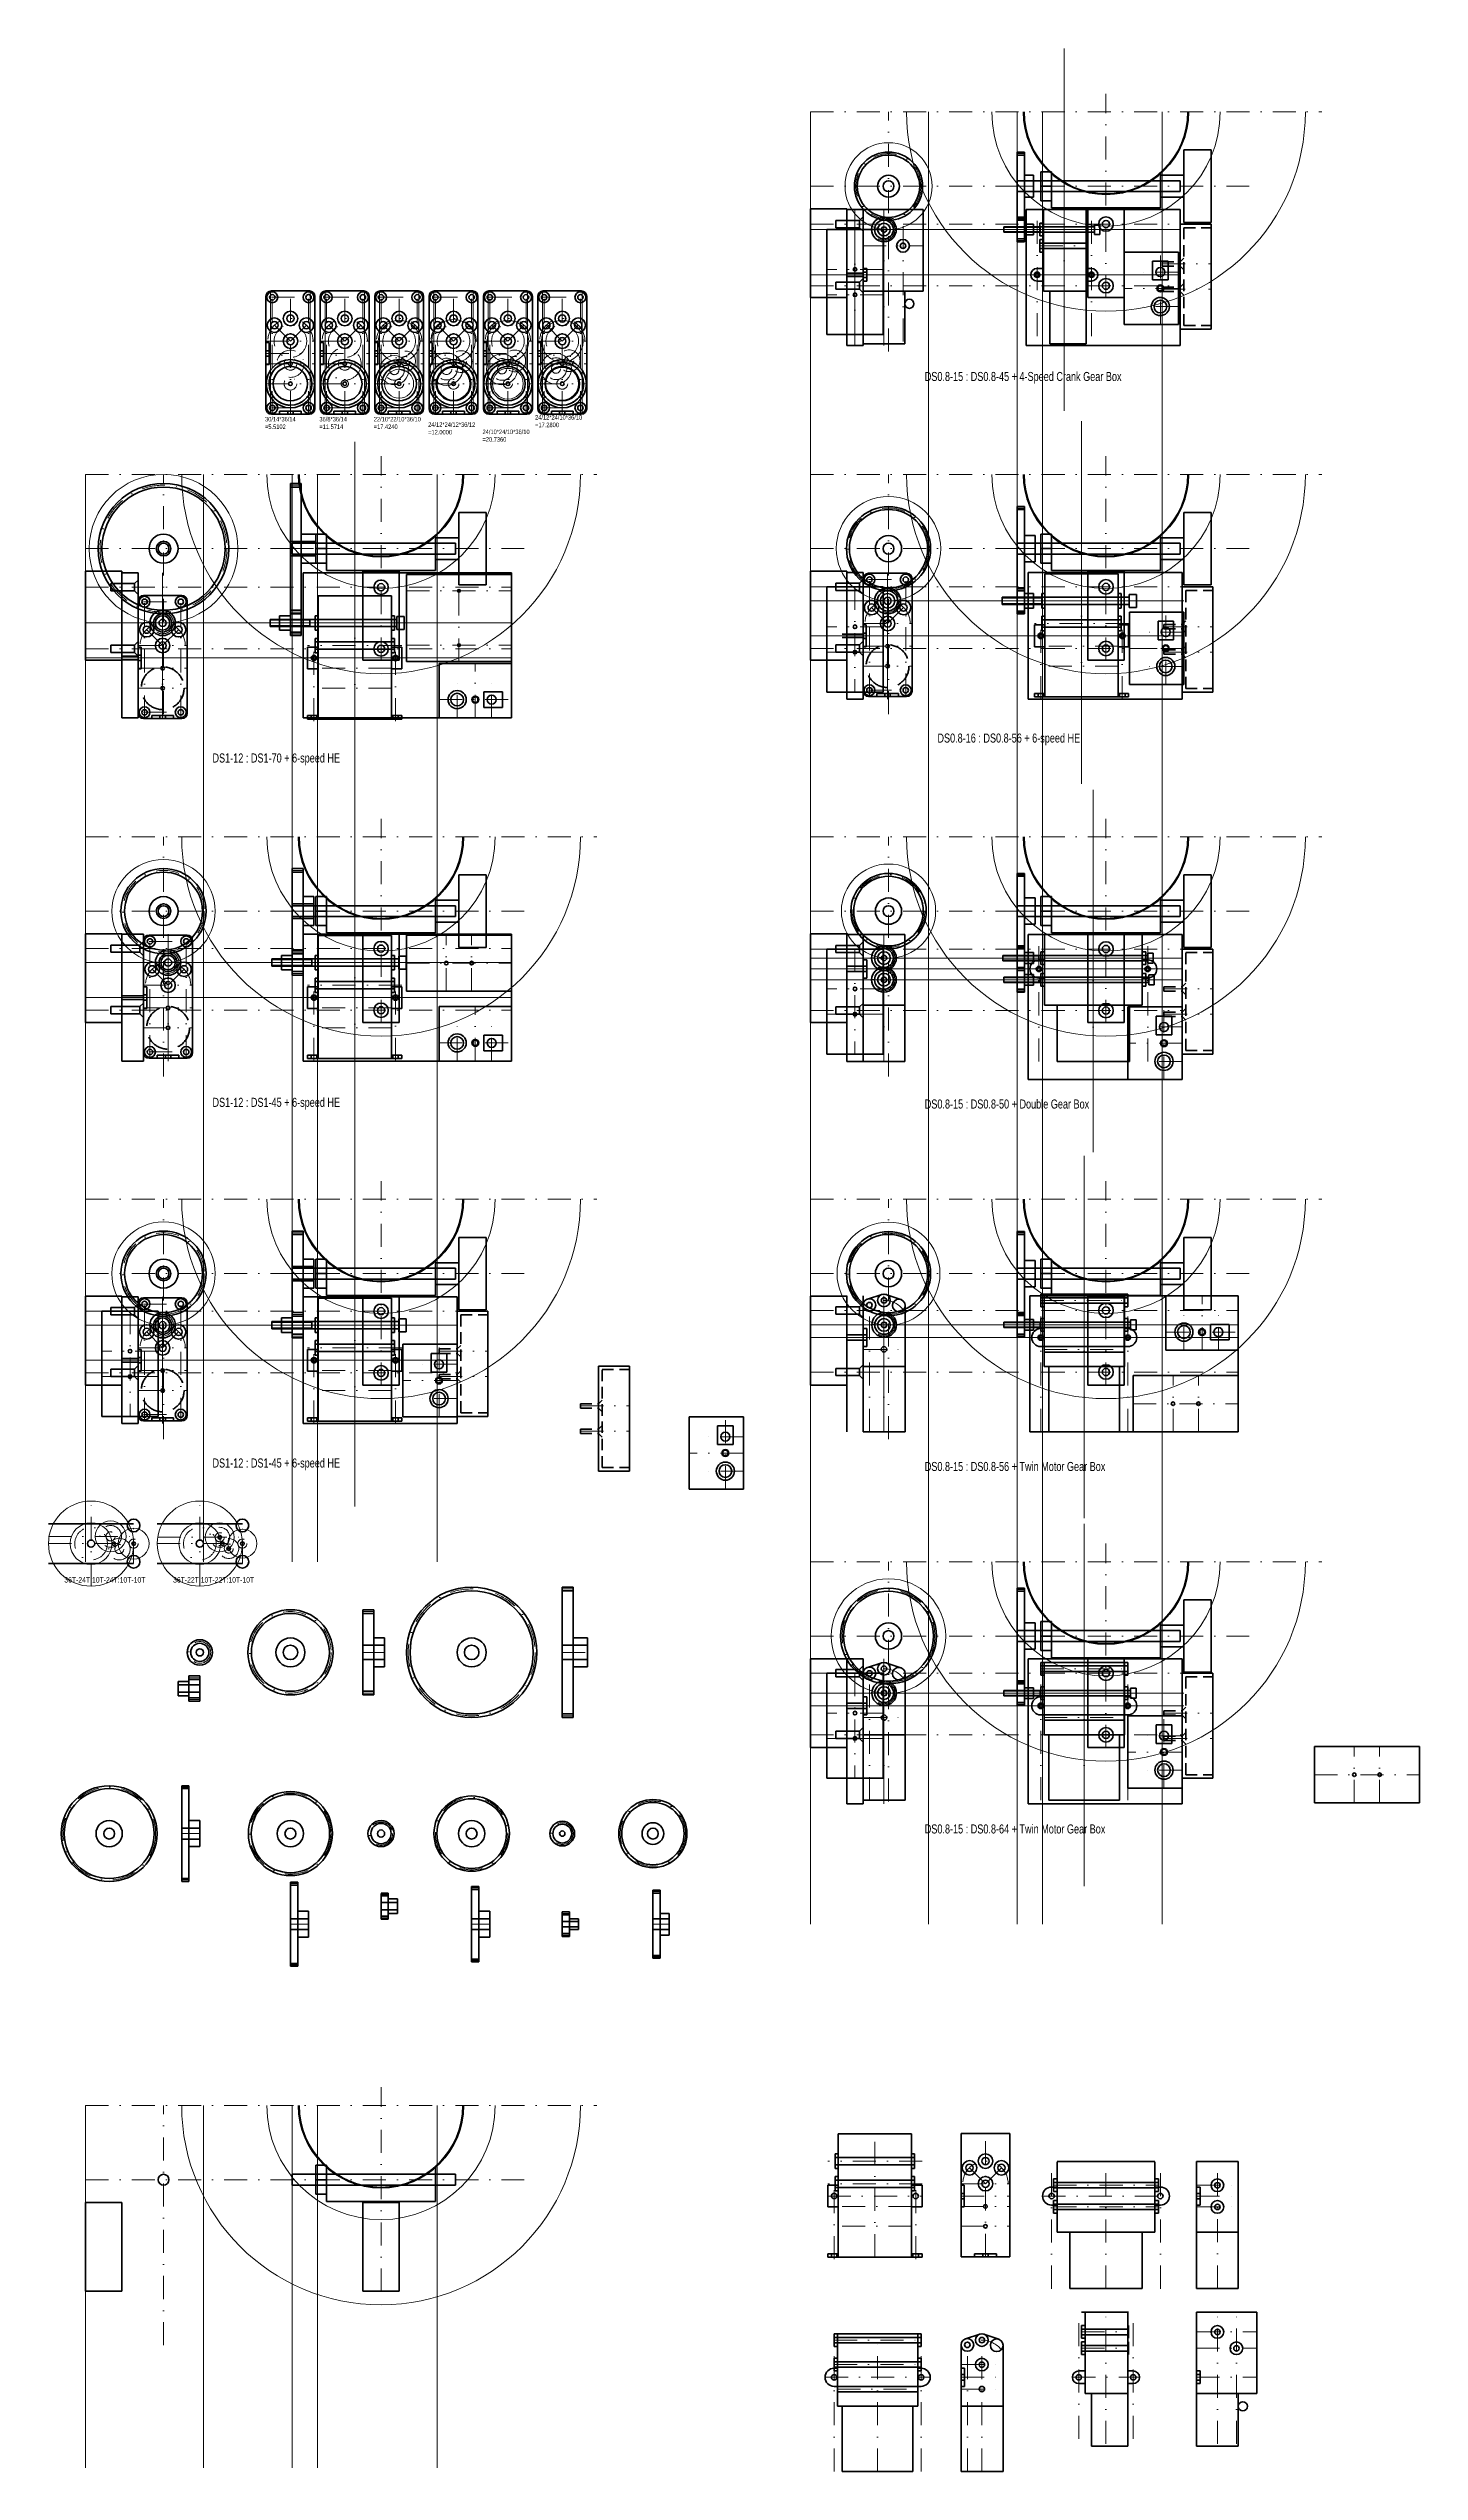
# Model space of a CAD drawing. Header units: millimetres. Extents: x 66 to 823, y -452 to 885.
import ezdxf

# ---------------------------------------------------------------- set-up
doc = ezdxf.new("R2010")
doc.units = ezdxf.units.MM
for name, pattern in [('DASHDOT', [25.4, 12.7, -6.35, 0, -6.35]), ('DASHED', [19.05, 12.7, -6.35]), ('DASHED2', [9.525, 6.35, -3.175])]:
    doc.linetypes.add(name, pattern=pattern)
doc.layers.get('0').update_dxf_attribs({"linetype": 'CONTINUOUS', "lineweight": 0})
for name, color, linetype, lineweight in [('AUX', 1, 'CONTINUOUS', 18), ('CENTER', 7, 'DASHDOT', 18), ('CONTOUR', 7, 'CONTINUOUS', 35), ('TEXT', 7, 'CONTINUOUS', 18)]:
    doc.layers.add(name, color=color, linetype=linetype, lineweight=lineweight)
doc.styles.get("Standard").update_dxf_attribs({"font": 'txt', "width": 0.75})

msp = doc.modelspace()

# ---------------------------------------------------------------- texts
at = {"layer": 'CONTOUR', "char_height": 5, "width": 100, "attachment_point": 7}
for s, insert in [('DS0.8-15\\~:\\~DS0.8-45\\~+\\~4-Speed\\~Crank\\~Gear\\~Box', (550, 700)), ('DS0.8-15\\~:\\~DS0.8-50\\~+\\~Double\\~Gear\\~Box', (550, 300)), ('DS0.8-15\\~:\\~DS0.8-56\\~+\\~Twin\\~Motor\\~Gear\\~Box', (550, 100)), ('DS0.8-15\\~:\\~DS0.8-64\\~+\\~Twin\\~Motor\\~Gear\\~Box', (550, -100))]:
    msp.add_mtext(s, dxfattribs=dict(at, insert=insert))
at = {"layer": 'TEXT', "width": 100}
for s, insert, char_height, attachment_point in [('24/12*24/10*36/10\\P=17.2800', (335, 676), 2.5, 7), ('30/14*36/14\\P=5.5102', (186, 675), 2.5, 7), ('36/8*36/14\\P=11.5714', (216, 675), 2.5, 7), ('22/10*22/10*36/10\\P=17.4240', (246, 675), 2.5, 7), ('24/12*24/12*36/12\\P=12.0000', (276, 672), 2.5, 7), ('24/10*24/10*36/10\\P=20.7360', (306, 668), 2.5, 7), ('DS1-12\\~:\\~DS1-70\\~+\\~6-speed\\~HE', (157, 496), 5, 1), ('DS0.8-16\\~:\\~DS0.8-56\\~+\\~6-speed\\~HE', (557, 507), 5, 1), ('DS1-12\\~:\\~DS1-45\\~+\\~6-speed\\~HE', (157, 306), 5, 1), ('DS1-12\\~:\\~DS1-45\\~+\\~6-speed\\~HE', (157, 107), 5, 1), ('36T-24T:10T-24T:10T-10T', (120, 40), 3, 6), ('36T-22T:10T-22T:10T-10T', (180, 40), 3, 6)]:
    msp.add_mtext(s, dxfattribs=dict(at, insert=insert, char_height=char_height, attachment_point=attachment_point))

# ---------------------------------------------------------------- blocks, each defined once
blk = doc.blocks.new('controller front')
at = {"layer": 'CENTER'}
for p, q in [((20, -20), (20, 20)), ((30, 0), (0, 0)), ((30, 9), (6, 9)), ((30, -10), (6, -10))]:
    blk.add_line(p, q, dxfattribs=at)
at = {"layer": 'CONTOUR'}
for p, q in [((0, -20), (0, 20)), ((0, 20), (30, 20)), ((15.7, 4.7), (15.7, 15)), ((24.3, 15), (15.7, 15)), ((24.3, 4.7), (24.3, 15)), ((30, -20), (30, 20)), ((24.3, 4.7), (15.7, 4.7)), ((30, -20), (0, -20))]:
    blk.add_line(p, q, dxfattribs=at)
for centre, radius in [((20, 9), 2.5), ((20, 0), 1.9), ((20, 0), 1.5), ((20, -10), 5), ((20, -10), 3.5)]:
    blk.add_circle(centre, radius, dxfattribs=at)
blk = doc.blocks.new('battery 2AA front')
at = {"layer": 'CENTER'}
for p, q in [((22, -15.5), (22, 15.5)), ((36, -15.5), (36, 15.5)), ((0, 0), (58, 0))]:
    blk.add_line(p, q, dxfattribs=at)
at = {"layer": 'CONTOUR'}
for p, q in [((0, -15.5), (0, 15.5)), ((0, 15.5), (58, 15.5)), ((58, -15.5), (58, 15.5)), ((0, -15.5), (58, -15.5))]:
    blk.add_line(p, q, dxfattribs=at)
for centre in [(22, 0), (36, 0)]:
    blk.add_circle(centre, 1, dxfattribs=at)
blk = doc.blocks.new('DS1-45 front')
at = {"layer": 'CENTER'}
blk.add_circle((0, 0), 22.5, dxfattribs=at)
at = {"layer": 'CONTOUR'}
for radius in [23.5, 21.5, 8, 4]:
    blk.add_circle((0, 0), radius, dxfattribs=at)
blk = doc.blocks.new('DS1-70 front')
at = {"layer": 'CENTER'}
blk.add_circle((0, 0), 35, dxfattribs=at)
at = {"layer": 'CONTOUR'}
for radius in [36, 34, 8, 4]:
    blk.add_circle((0, 0), radius, dxfattribs=at)
blk = doc.blocks.new('DS0.8-64 front')
at = {"layer": 'CENTER'}
blk.add_circle((0, 0), 25.6, dxfattribs=at)
at = {"layer": 'CONTOUR'}
for radius in [26.4, 24.8, 7.25, 3]:
    blk.add_circle((0, 0), radius, dxfattribs=at)
blk = doc.blocks.new('DS0.8-56 front')
at = {"layer": 'CENTER'}
blk.add_circle((0, 0), 22.4, dxfattribs=at)
at = {"layer": 'CONTOUR'}
for radius in [23.2, 21.6, 7.25, 3]:
    blk.add_circle((0, 0), radius, dxfattribs=at)
blk = doc.blocks.new('DS0.8-50 front')
at = {"layer": 'CENTER'}
blk.add_circle((0, 0), 20, dxfattribs=at)
at = {"layer": 'CONTOUR'}
for radius in [20.8, 19.2, 7.25, 3]:
    blk.add_circle((0, 0), radius, dxfattribs=at)
blk = doc.blocks.new('DS0.8-45 front')
at = {"layer": 'CENTER'}
blk.add_circle((0, 0), 18, dxfattribs=at)
at = {"layer": 'CONTOUR'}
for radius in [18.8, 17.2, 6, 3]:
    blk.add_circle((0, 0), radius, dxfattribs=at)
blk = doc.blocks.new('DS0.8-15 front')
at = {"layer": 'CENTER'}
blk.add_circle((0, 0), 6, dxfattribs=at)
at = {"layer": 'CONTOUR'}
for radius in [6.8, 5.2, 1.5]:
    blk.add_circle((0, 0), radius, dxfattribs=at)
blk = doc.blocks.new('DS1-12 front')
at = {"layer": 'CENTER'}
blk.add_circle((0, 0), 6, dxfattribs=at)
at = {"layer": 'CONTOUR'}
for radius in [7, 5, 2]:
    blk.add_circle((0, 0), radius, dxfattribs=at)
blk = doc.blocks.new('DS1-12 side')
at = {"layer": 'CENTER'}
for p, q in [((6, 6), (0, 6)), ((6, -6), (0, -6))]:
    blk.add_line(p, q, dxfattribs=at)
at = {"layer": 'CONTOUR'}
for p, q in [((6, 7), (0, 7)), ((0, -7), (0, 7)), ((6, 5), (0, 5)), ((12, 2), (0, 2)), ((6, -7), (6, 7)), ((12, 4), (6, 4)), ((12, -4), (12, 4)), ((12, -2), (0, -2)), ((6, -5), (0, -5)), ((6, -7), (0, -7)), ((12, -4), (6, -4))]:
    blk.add_line(p, q, dxfattribs=at)
blk = doc.blocks.new('DS0.8-15 side')
at = {"layer": 'CENTER'}
for p, q in [((0, 6), (4, 6)), ((0, -6), (4, -6))]:
    blk.add_line(p, q, dxfattribs=at)
at = {"layer": 'CONTOUR'}
for p, q in [((0, 6.8), (4, 6.8)), ((0, -6.8), (0, 6.8)), ((0, 5.2), (4, 5.2)), ((0, 1.5), (9, 1.5)), ((4, -6.8), (4, 6.8)), ((4, 3), (9, 3)), ((9, -3), (9, 3)), ((0, -1.5), (9, -1.5)), ((0, -5.2), (4, -5.2)), ((0, -6.8), (4, -6.8)), ((4, -3), (9, -3))]:
    blk.add_line(p, q, dxfattribs=at)
blk = doc.blocks.new('DS0.8-16 side')
at = {"layer": 'CENTER'}
for p, q in [((0, 6.4), (4, 6.4)), ((0, 0), (9, 0)), ((0, -6.4), (4, -6.4))]:
    blk.add_line(p, q, dxfattribs=at)
at = {"layer": 'CONTOUR'}
for p, q in [((0, 7.2), (4, 7.2)), ((0, -7.2), (0, 7)), ((0, 5.6), (4, 5.6)), ((0, 2), (9, 2)), ((4, -7.2), (4, 7.2)), ((4, 4), (9, 4)), ((9, -4), (9, 4)), ((0, -2), (9, -2)), ((0, -5.6), (4, -5.6)), ((0, -7.2), (4, -7.2)), ((4, -4), (9, -4))]:
    blk.add_line(p, q, dxfattribs=at)
blk = doc.blocks.new('DS0.8-45 side')
at = {"layer": 'CENTER'}
for p, q in [((0, 18), (4, 18)), ((0, 0), (9, 0)), ((0, -18), (4, -18))]:
    blk.add_line(p, q, dxfattribs=at)
at = {"layer": 'CONTOUR'}
for p, q in [((0, 18.8), (4, 18.8)), ((0, -18.8), (0, 18.8)), ((0, 17.2), (4, 17.2)), ((4, -18.8), (4, 18.8)), ((0, 3), (9, 3)), ((4, 6), (9, 6)), ((9, -6), (9, 6)), ((0, -3), (9, -3)), ((4, -6), (9, -6)), ((0, -17.2), (4, -17.2)), ((0, -18.8), (4, -18.8))]:
    blk.add_line(p, q, dxfattribs=at)
blk = doc.blocks.new('DS0.8-50 side')
at = {"layer": 'CENTER'}
for p, q in [((0, 20), (4, 20)), ((0, 0), (10, 0)), ((0, -20), (4, -20))]:
    blk.add_line(p, q, dxfattribs=at)
at = {"layer": 'CONTOUR'}
for p, q in [((0, 20.8), (4, 20.8)), ((0, -20.8), (0, 20.8)), ((0, 19.2), (4, 19.2)), ((4, -20.8), (4, 20.8)), ((0, 3), (10, 3)), ((4, 7.25), (10, 7.25)), ((10, -7.25), (10, 7.25)), ((0, -3), (10, -3)), ((4, -7.25), (10, -7.25)), ((0, -19.2), (4, -19.2)), ((0, -20.8), (4, -20.8))]:
    blk.add_line(p, q, dxfattribs=at)
blk = doc.blocks.new('DS0.8-56 side')
at = {"layer": 'CENTER'}
for p, q in [((0, 22.4), (4, 22.4)), ((0, 0), (10, 0)), ((0, -22.4), (4, -22.4))]:
    blk.add_line(p, q, dxfattribs=at)
at = {"layer": 'CONTOUR'}
for p, q in [((0, 23.2), (4, 23.2)), ((0, -23.2), (0, 23.2)), ((0, 21.6), (4, 21.6)), ((4, -23.2), (4, 23.2)), ((0, 3), (10, 3)), ((4, 7.25), (10, 7.25)), ((10, -7.25), (10, 7.25)), ((0, -3), (10, -3)), ((4, -7.25), (10, -7.25)), ((0, -21.6), (4, -21.6)), ((0, -23.2), (4, -23.2))]:
    blk.add_line(p, q, dxfattribs=at)
blk = doc.blocks.new('DS0.8-64 side')
at = {"layer": 'CENTER'}
for p, q in [((0, 25.6), (4, 25.6)), ((0, 0), (10, 0)), ((0, -25.6), (4, -25.6))]:
    blk.add_line(p, q, dxfattribs=at)
at = {"layer": 'CONTOUR'}
for p, q in [((0, -26.4), (0, 26.4)), ((0, 26.4), (4, 26.4)), ((0, 24.8), (4, 24.8)), ((4, -26.4), (4, 26.4)), ((0, 3), (10, 3)), ((4, 7.25), (10, 7.25)), ((10, -7.25), (10, 7.25)), ((0, -3), (10, -3)), ((4, -7.25), (10, -7.25)), ((0, -24.8), (4, -24.8)), ((0, -26.4), (4, -26.4))]:
    blk.add_line(p, q, dxfattribs=at)
blk = doc.blocks.new('DS1-70 side')
at = {"layer": 'CENTER'}
for p, q in [((0, 35), (6, 35)), ((0, 0), (14, 0)), ((0, -35), (6, -35))]:
    blk.add_line(p, q, dxfattribs=at)
at = {"layer": 'CONTOUR'}
for p, q in [((0, 36), (6, 36)), ((0, -36), (0, 36)), ((0, 34), (6, 34)), ((6, -36), (6, 36)), ((0, 4), (14, 4)), ((6, 8), (14, 8)), ((14, -8), (14, 8)), ((0, -4), (14, -4)), ((6, -8), (14, -8)), ((0, -34), (6, -34)), ((0, -36), (6, -36))]:
    blk.add_line(p, q, dxfattribs=at)
blk = doc.blocks.new('DS1-45 side')
at = {"layer": 'CENTER'}
for p, q in [((0, 22.5), (6, 22.5)), ((0, 0), (12, 0)), ((0, -22.5), (6, -22.5))]:
    blk.add_line(p, q, dxfattribs=at)
at = {"layer": 'CONTOUR'}
for p, q in [((0, 23.5), (6, 23.5)), ((0, -23.5), (0, 23.5)), ((0, 21.5), (6, 21.5)), ((6, -23.5), (6, 23.5)), ((0, 4), (12, 4)), ((6, 8), (12, 8)), ((12, -8), (12, 8)), ((0, -4), (12, -4)), ((6, -8), (12, -8)), ((0, -21.5), (6, -21.5)), ((0, -23.5), (6, -23.5))]:
    blk.add_line(p, q, dxfattribs=at)
blk = doc.blocks.new('SP mount template')
at = {"layer": 'AUX'}
for p, q in [((-163, -200), (-163, 0)), ((-98, -200), (-98, 0)), ((-49, -200), (-49, 0)), ((-35, -200), (-35, 0)), ((31, -200), (31, 0))]:
    blk.add_line(p, q, dxfattribs=at)
at = {"layer": 'AUX', "color": 1, "linetype": 'CONTINUOUS', "lineweight": 18}
for radius in [110, 63, 45]:
    blk.add_arc((0, 0), radius, 180, 0, dxfattribs=at)
at = {"layer": 'CENTER'}
for p, q in [((-163, 0), (119, 0)), ((-120, -132.3), (-120, 0)), ((0, -102.7), (0, 10)), ((-163, -41), (79, -41))]:
    blk.add_line(p, q, dxfattribs=at)
at = {"layer": 'CONTOUR'}
for p, q in [((43, -61), (43, -21)), ((43, -21), (58, -21)), ((58, -61), (58, -21)), ((-49, -38), (41, -38)), ((-49, -38), (-49, -44)), ((-36, -33), (-30, -33)), ((-36, -49), (-36, -33)), ((-30, -53), (-30, -33)), ((30, -53), (30, -34.2)), ((30, -35), (43, -35)), ((41, -44), (41, -38)), ((-49, -44), (41, -44)), ((-36, -41), (-30, -41)), ((-36, -49), (-30, -49)), ((-30, -53), (30, -53)), ((30, -47), (43, -47)), ((-163, -102.5), (-163, -53.5)), ((-163, -53.5), (-143, -53.5)), ((-143, -102.5), (-143, -53.5)), ((-10, -102.5), (-10, -53.5)), ((-10, -53.5), (10, -53.5)), ((10, -102.5), (10, -53.5)), ((43, -61), (58, -61)), ((-163, -102.5), (-143, -102.5)), ((-10, -102.5), (10, -102.5))]:
    blk.add_line(p, q, dxfattribs=at)
blk.add_circle((-120, -41), 3, dxfattribs=at)
at = {"layer": 'CONTOUR', "color": 7, "linetype": 'CONTINUOUS', "lineweight": 35}
blk.add_arc((0, 0), 45.5, 180, 0, dxfattribs=at)
blk = doc.blocks.new('6-speed HE side')
at = {"layer": 'CENTER'}
for p, q in [((3, 31), (24, 31)), ((3.5, -33.5), (3.5, 34.5)), ((13.5, -33.5), (13.5, 34.5)), ((23.5, -33.5), (23.5, 34.5)), ((13.5, 6.8), (0, 20.3)), ((13.5, 6.8), (27, 20.3)), ((0, 6.8), (27, 6.8)), ((0, 0), (27, 0)), ((0, -5.7), (27, -5.7)), ((0, -16.7), (27, -16.7)), ((3, -30), (24, -30))]:
    blk.add_line(p, q, dxfattribs=at)
at = {"layer": 'CENTER', "color": 7, "linetype": 'DASHDOT', "lineweight": 18}
blk.add_arc((13.5, 6.8), 12.5, 0, 180, dxfattribs=at)
at = {"layer": 'CONTOUR'}
for p, q in [((0, -30.5), (0, 31.5)), ((3, 34.5), (24, 34.5)), ((27, -30.5), (27, 31.5)), ((0, 6), (1.7, 6)), ((0, 1.5), (1.7, 1.5)), ((1.7, -6), (1.7, 6)), ((0, -1.5), (1.7, -1.5)), ((0, -6), (1.7, -6)), ((3, -33.5), (24, -33.5)), ((7.5, -33.5), (7.5, -31.8)), ((7.5, -31.8), (19.5, -31.8)), ((12, -33.5), (12, -31.8)), ((15, -33.5), (15, -31.8)), ((19.5, -33.5), (19.5, -31.8))]:
    blk.add_line(p, q, dxfattribs=at)
for centre, radius in [((3.5, 31), 3), ((3.5, 31), 1.5), ((23.5, 31), 3), ((23.5, 31), 1.5), ((4.7, 15.6), 4), ((4.7, 15.6), 2), ((13.5, 19.3), 4), ((13.5, 19.3), 2), ((22.3, 15.6), 4), ((22.3, 15.6), 2), ((13.5, 6.8), 4), ((13.5, 6.8), 2), ((13.5, -5.7), 1), ((13.5, -16.7), 1), ((3.5, -30), 3), ((3.5, -30), 1.5), ((23.5, -30), 3), ((23.5, -30), 1.5)]:
    blk.add_circle(centre, radius, dxfattribs=at)
at = {"layer": 'CONTOUR', "linetype": 'DASHED'}
blk.add_circle((13.5, -16.7), 11.8, dxfattribs=at)
at = {"layer": 'CONTOUR', "color": 7, "linetype": 'CONTINUOUS', "lineweight": 35}
for centre, start, end in [((3, 31.5), 90, 180), ((24, 31.5), 0, 90), ((3, -30.5), 180, 270), ((24, -30.5), 270, 0)]:
    blk.add_arc(centre, 3, start, end, dxfattribs=at)
blk = doc.blocks.new('6-speed HE front')
at = {"layer": 'CENTER'}
for p, q in [((0, -33.7), (0, 34.3)), ((26, 19.3), (-26, 19.3)), ((26, 6.8), (-26, 6.8)), ((-26, 0), (26, 0)), ((-22.5, -34.9), (-22.5, 6)), ((22.5, -34.9), (22.5, 6)), ((20.2, -5.7), (-20.2, -5.7)), ((20.2, -16.7), (-20.2, -16.7))]:
    blk.add_line(p, q, dxfattribs=at)
at = {"layer": 'CONTOUR'}
for p, q in [((-20.2, -33.7), (-20.2, 34.3)), ((-20.2, 34.3), (20.2, 34.3)), ((20.2, -33.7), (20.2, 34.3)), ((-21.9, 19.6), (-21.9, 23.3)), ((-20.2, 23.3), (-21.9, 23.3)), ((21.9, 21.3), (-21.9, 21.3)), ((-21.9, 15.3), (-21.9, 19.6)), ((21.9, 17.3), (-21.9, 17.3)), ((-20.2, 15.3), (-21.9, 15.3)), ((21.9, 23.3), (20.2, 23.3)), ((21.9, 15.3), (20.2, 15.3)), ((21.9, 19.6), (21.9, 23.3)), ((21.9, 15.3), (21.9, 19.6)), ((-20.2, 6), (-26, 6)), ((-26, -6), (-26, 6)), ((-21.9, 2.8), (-21.9, 10.8)), ((-20.2, 10.8), (-21.9, 10.8)), ((21.9, 8.8), (-21.9, 8.8)), ((21.9, 4.8), (-21.9, 4.8)), ((-20.2, 2.8), (-21.9, 2.8)), ((21.9, 10.8), (20.2, 10.8)), ((26, 6), (20.2, 6)), ((21.9, 2.8), (20.2, 2.8)), ((21.9, 2.8), (21.9, 10.8)), ((26, -6), (26, 6)), ((-20.2, -6), (-26, -6)), ((26, -6), (20.2, -6)), ((-26, -33.7), (-26, -31.8)), ((-20.2, -31.8), (-26, -31.8)), ((-26, -33.7), (26, -33.7)), ((-24, -33.7), (-24, -31.8)), ((-21, -33.7), (-21, -31.8)), ((26, -31.8), (20.2, -31.8)), ((21, -33.7), (21, -31.8)), ((24, -33.7), (24, -31.8)), ((26, -33.7), (26, -31.8))]:
    blk.add_line(p, q, dxfattribs=at)
for centre in [(-22.5, 0), (22.5, 0)]:
    blk.add_circle(centre, 1.5, dxfattribs=at)
blk = doc.blocks.new('twin motor front')
at = {"layer": 'CENTER'}
for p, q in [((-24, -52), (-24, 24)), ((-24, 20.5), (24, 20.5)), ((0, -52), (0, 24)), ((24, -52), (24, 24)), ((-29, 0), (29, 0)), ((-24, 7), (24, 7)), ((-22.2, -6.5), (22.2, -6.5))]:
    blk.add_line(p, q, dxfattribs=at)
at = {"layer": 'CONTOUR'}
for p, q in [((-24, 24), (24, 24)), ((-24, 17), (-24, 24)), ((-24, 22), (24, 22)), ((-24, 19), (24, 19)), ((-24, 17), (-22.2, 17)), ((-22.2, -16), (-22.2, 24)), ((22.2, -16), (22.2, 24)), ((22.2, 17), (24, 17)), ((24, 17), (24, 24)), ((-24, 3.5), (-24, 10.5)), ((-24, 10.5), (-22.2, 10.5)), ((-24, 8.5), (24, 8.5)), ((-24, 5.5), (24, 5.5)), ((-24, 5), (-22.2, 5)), ((-24, 3.5), (-22.2, 3.5)), ((22.2, 10.5), (24, 10.5)), ((22.2, 5), (24, 5)), ((22.2, 3.5), (24, 3.5)), ((24, 3.5), (24, 10.5)), ((-24, -5), (-22.2, -5)), ((-22.2, -5), (22.2, -5)), ((-22.2, -8), (22.2, -8)), ((22.2, -5), (24, -5)), ((-22.2, -16), (22.2, -16)), ((-19.5, -52), (-19.5, -16)), ((19.5, -52), (19.5, -16)), ((-19.5, -52), (19.5, -52))]:
    blk.add_line(p, q, dxfattribs=at)
for centre in [(-24, 0), (24, 0)]:
    blk.add_circle(centre, 1.5, dxfattribs=at)
at = {"layer": 'CONTOUR', "color": 7, "linetype": 'CONTINUOUS', "lineweight": 35}
for centre, start, end in [((-24, 0), 90, 270), ((24, 0), 270, 90)]:
    blk.add_arc(centre, 5, start, end, dxfattribs=at)
blk = doc.blocks.new('twin motor side')
at = {"layer": 'CENTER'}
for p, q in [((3.5, -52), (3.5, 24)), ((11.5, -52), (11.5, 24)), ((0, 0), (23.2, 0)), ((0.1, 7), (23.2, 7)), ((0.1, -6.5), (23.2, -6.5))]:
    blk.add_line(p, q, dxfattribs=at)
at = {"layer": 'CENTER', "color": 7, "linetype": 'DASHDOT', "lineweight": 18}
blk.add_arc((11.5, 7), 13.5, 37.7013, 141.2376, dxfattribs=at)
at = {"layer": 'CONTOUR'}
for p, q in [((0, -52), (0, 17.9)), ((2.4, 21.2), (10.4, 23.8)), ((12.6, 23.8), (20.8, 21)), ((23.2, -52), (23.2, 17.7)), ((0, 5), (2, 5)), ((0, 1.5), (2, 1.5)), ((2, -5), (2, 5)), ((0, -1.5), (2, -1.5)), ((0, -5), (2, -5)), ((0, -16), (23.2, -16)), ((0, -52), (23.2, -52))]:
    blk.add_line(p, q, dxfattribs=at)
for centre, radius in [((3.5, 17.9), 3.5), ((3.5, 17.9), 1.5), ((11.5, 20.5), 3.5), ((11.5, 20.5), 1.5), ((19.7, 17.7), 3.5), ((11.5, 7), 3.5), ((11.5, 7), 1.5), ((11.5, -6.5), 1.5)]:
    blk.add_circle(centre, radius, dxfattribs=at)
blk = doc.blocks.new('4-speed crank side')
at = {"layer": 'CENTER'}
for p, q in [((11.5, -36.8), (11.5, 36.1)), ((22, -36.8), (22, 36.1)), ((0, 25), (33.2, 25)), ((0, 16), (33.2, 16)), ((0, 0), (33.2, 0))]:
    blk.add_line(p, q, dxfattribs=at)
at = {"layer": 'CONTOUR'}
for p, q in [((0, 36), (33.2, 36)), ((0, -38), (0, 36)), ((33.2, -9), (33.2, 36)), ((0, 3.5), (2, 3.5)), ((0, 1.5), (2, 1.5)), ((2, -3.5), (2, 3.5)), ((0, -1.5), (2, -1.5)), ((0, -3.5), (2, -3.5)), ((0, -9), (33.2, -9)), ((23, -38), (23, -9)), ((0, -38), (23, -38))]:
    blk.add_line(p, q, dxfattribs=at)
for centre, radius in [((11.5, 25), 3.5), ((11.5, 25), 1.5), ((22, 16), 3.5), ((22, 16), 1.5), ((25.5, -16), 2.5)]:
    blk.add_circle(centre, radius, dxfattribs=at)
blk = doc.blocks.new('4-speed crank front')
at = {"layer": 'CENTER'}
for p, q in [((-15, -33.9), (-15, 36.1)), ((0, -36.8), (0, 36.1)), ((15, -33.9), (15, 36.1)), ((-13.5, 25), (12.5, 25)), ((-13.5, 16), (12.5, 16)), ((-18.5, 0), (18.5, 0))]:
    blk.add_line(p, q, dxfattribs=at)
at = {"layer": 'CONTOUR'}
for p, q in [((-13.5, 36), (12.5, 36)), ((-13.5, 28.5), (-11.5, 28.5)), ((-13.5, 21.5), (-13.5, 28.5)), ((-11.5, -9), (-11.5, 36)), ((12, -38), (12, 36)), ((12, 28.5), (12.5, 28.5)), ((12.5, 21.5), (12.5, 28.5)), ((-13.5, 26.5), (12.5, 26.5)), ((-13.5, 23.5), (12.5, 23.5)), ((-13.5, 21.5), (-11.5, 21.5)), ((-13.5, 19.5), (-11.5, 19.5)), ((-13.5, 12.5), (-13.5, 19.5)), ((-13.5, 17.5), (12.5, 17.5)), ((-13.5, 14.5), (12.5, 14.5)), ((12, 21.5), (12.5, 21.5)), ((12, 19.5), (12.5, 19.5)), ((12.5, 12.5), (12.5, 19.5)), ((-15, 3.5), (-11.5, 3.5)), ((-13.5, 12.5), (-11.5, 12.5)), ((12, 12.5), (12.5, 12.5)), ((12, 3.5), (15, 3.5)), ((-11.5, -3.5), (-15, -3.5)), ((-11.5, -9), (12, -9)), ((-8, -38), (-8, -9)), ((15, -3.5), (12, -3.5)), ((-8, -38), (12, -38))]:
    blk.add_line(p, q, dxfattribs=at)
for centre in [(-15, 0), (15, 0)]:
    blk.add_circle(centre, 1.5, dxfattribs=at)
at = {"layer": 'CONTOUR', "color": 7, "linetype": 'CONTINUOUS', "lineweight": 35}
for centre, start, end in [((-15, 0), 90, 270), ((15, 0), 270, 90)]:
    blk.add_arc(centre, 3.5, start, end, dxfattribs=at)
blk = doc.blocks.new('double gear box front')
at = {"layer": 'CENTER'}
for p, q in [((-30, -51.1), (-30, 18.9)), ((0, -51.1), (0, 18.9)), ((30, -51.1), (30, 18.9)), ((-35, 0), (35, 0)), ((-29, 6), (29, 6)), ((-29, -6), (29, -6))]:
    blk.add_line(p, q, dxfattribs=at)
at = {"layer": 'CONTOUR'}
for p, q in [((-27, 19), (27, 19)), ((-27, -20), (-27, 18.9)), ((27, -20), (27, 18.9)), ((-30, 5), (-27, 5)), ((-29, 2.5), (-29, 9.5)), ((-29, 9.5), (-27, 9.5)), ((-29, 7.5), (29, 7.5)), ((-29, 4.5), (29, 4.5)), ((-29, 2.5), (-27, 2.5)), ((27, 9.5), (29, 9.5)), ((27, 5), (30, 5)), ((27, 2.5), (29, 2.5)), ((29, 2.5), (29, 9.5)), ((-30, -5), (-27, -5)), ((-29, -9.5), (-29, -2.5)), ((-29, -2.5), (-27, -2.5)), ((-29, -4.5), (29, -4.5)), ((-29, -7.5), (29, -7.5)), ((-29, -9.5), (-27, -9.5)), ((27, -2.5), (29, -2.5)), ((27, -5), (30, -5)), ((27, -9.5), (29, -9.5)), ((29, -9.5), (29, -2.5)), ((-27, -20), (27, -20)), ((-20, -51), (-20, -20)), ((20, -51), (20, -20)), ((-20, -51), (20, -51))]:
    blk.add_line(p, q, dxfattribs=at)
for centre in [(-30, 0), (30, 0)]:
    blk.add_circle(centre, 1.5, dxfattribs=at)
at = {"layer": 'CONTOUR', "color": 7, "linetype": 'CONTINUOUS', "lineweight": 35}
for centre, start, end in [((-30, 0), 90, 270), ((30, 0), 270, 90)]:
    blk.add_arc(centre, 5, start, end, dxfattribs=at)
blk = doc.blocks.new('double gear box side')
at = {"layer": 'CENTER'}
for p, q in [((11.5, -51), (11.5, 19)), ((0, 6), (23, 6)), ((0, 0), (23, 0)), ((0, -6), (23, -6))]:
    blk.add_line(p, q, dxfattribs=at)
at = {"layer": 'CONTOUR'}
for p, q in [((0, -51), (0, 19)), ((0, 19), (23, 19)), ((23, -51), (23, 19)), ((0, 5), (2, 5)), ((0, 1.5), (2, 1.5)), ((2, -5), (2, 5)), ((0, -1.5), (2, -1.5)), ((0, -5), (2, -5)), ((0, -20), (23, -20)), ((0, -51), (23, -51))]:
    blk.add_line(p, q, dxfattribs=at)
for centre, radius in [((11.5, 6), 3.5), ((11.5, 6), 1.5), ((11.5, -6), 3.5), ((11.5, -6), 1.5)]:
    blk.add_circle(centre, radius, dxfattribs=at)
blk = doc.blocks.new('M4x70')
at = {"layer": 'CENTER'}
blk.add_line((-70, 0), (4, 0), dxfattribs=at)
at = {"layer": 'CONTOUR'}
for p, q in [((-70, -2), (-70, 2)), ((-70, 2), (0, 2)), ((-70, 1.65), (-48, 1.65)), ((-48, -2), (-48, 2)), ((0, -3.6), (0, 3.6)), ((0, 3.6), (4, 3.6)), ((4, -3.6), (4, 3.6)), ((-70, -1.65), (-48, -1.65)), ((-70, -2), (0, -2)), ((0, -3.6), (4, -3.6))]:
    blk.add_line(p, q, dxfattribs=at)
blk = doc.blocks.new('M3x70')
at = {"layer": 'CENTER'}
blk.add_line((-70, 0), (3, 0), dxfattribs=at)
at = {"layer": 'CONTOUR'}
for p, q in [((-70, 1.5), (-70, -1.5)), ((-70, 1.5), (0, 1.5)), ((-70, 1.25), (-50, 1.25)), ((-50, 1.5), (-50, -1.5)), ((0, 2.75), (0, -2.75)), ((0, 2.75), (3, 2.75)), ((3, 2.75), (3, -2.75)), ((-70, -1.25), (-50, -1.25)), ((-70, -1.5), (0, -1.5)), ((0, -2.75), (3, -2.75))]:
    blk.add_line(p, q, dxfattribs=at)
blk = doc.blocks.new('M3x80')
at = {"layer": 'CENTER'}
blk.add_line((-80, 0), (3, 0), dxfattribs=at)
at = {"layer": 'CONTOUR'}
for p, q in [((-80, 1.5), (-80, -1.5)), ((-80, 1.5), (0, 1.5)), ((-80, 1.25), (-60, 1.25)), ((-60, 1.5), (-60, -1.5)), ((0, 2.75), (0, -2.75)), ((0, 2.75), (3, 2.75)), ((3, 2.75), (3, -2.75)), ((-80, -1.25), (-60, -1.25)), ((-80, -1.5), (0, -1.5)), ((0, -2.75), (3, -2.75))]:
    blk.add_line(p, q, dxfattribs=at)
blk = doc.blocks.new('M3x50')
at = {"layer": 'CENTER'}
blk.add_line((-50, 0), (3, 0), dxfattribs=at)
at = {"layer": 'CONTOUR'}
for p, q in [((-50, 1.5), (-50, -1.5)), ((-50, 1.5), (0, 1.5)), ((-50, 1.25), (-30, 1.25)), ((-30, 1.5), (-30, -1.5)), ((0, 2.75), (0, -2.75)), ((0, 2.75), (3, 2.75)), ((3, 2.75), (3, -2.75)), ((-50, -1.25), (-30, -1.25)), ((-50, -1.5), (0, -1.5)), ((0, -2.75), (3, -2.75))]:
    blk.add_line(p, q, dxfattribs=at)
blk = doc.blocks.new('battery 2AA side')
at = {"layer": 'CENTER'}
for p, q in [((-10, -22), (17, -22)), ((-10, -36), (17, -36))]:
    blk.add_line(p, q, dxfattribs=at)
at = {"layer": 'CONTOUR'}
for p, q in [((0, -58), (0, 0)), ((0, 0), (17, 0)), ((17, -58), (17, 0)), ((0, -58), (17, -58))]:
    blk.add_line(p, q, dxfattribs=at)
at = {"layer": 'CONTOUR', "linetype": 'DASHED2'}
for p, q in [((2, -56), (2, -2)), ((2, -2), (17, -2)), ((-10, -23.2), (-10, -20.8)), ((-10, -20.8), (0, -20.8)), ((-10, -23.2), (0, -23.2)), ((0, -20.8), (2, -18.8)), ((0, -23.2), (2, -25.2)), ((-10, -37.2), (-10, -34.8)), ((-10, -34.8), (0, -34.8)), ((-10, -37.2), (0, -37.2)), ((0, -34.8), (2, -32.8)), ((0, -37.2), (2, -39.2)), ((2, -56), (17, -56))]:
    blk.add_line(p, q, dxfattribs=at)
blk = doc.blocks.new('DS0.8-16 front')
at = {"layer": 'CENTER'}
blk.add_circle((0, 0), 6.4, dxfattribs=at)
at = {"layer": 'CONTOUR'}
for radius in [7.2, 5.6, 2]:
    blk.add_circle((0, 0), radius, dxfattribs=at)

# ---------------------------------------------------------------- linework, layer by layer
at = {"layer": 'AUX'}
for p, q in [((627, 685), (627, 885)), ((511.5, 721.1), (511.5, 796.5)), ((516, 721.1), (516, 796.1)), ((527.5, 721.1), (527.5, 796.1)), ((487, 785.1), (691, 785.1)), ((189.1, 683.2), (189.1, 751.2)), ((210.9, 683.2), (210.9, 751.2)), ((219.1, 683.2), (219.1, 751.2)), ((240.9, 683.2), (240.9, 751.2)), ((249.1, 683.2), (249.1, 751.2)), ((270.9, 683.2), (270.9, 751.2)), ((279.1, 683.2), (279.1, 751.2)), ((300.9, 683.2), (300.9, 751.2)), ((309.1, 683.2), (309.1, 751.2)), ((330.9, 683.2), (330.9, 751.2)), ((339.1, 683.2), (339.1, 751.2)), ((360.9, 683.2), (360.9, 751.2)), ((487, 760.1), (691, 760.1)), ((636.5, 479.3), (636.5, 679.3)), ((235.5, 468), (235.5, 668)), ((129.5, 515.7), (129.5, 595.7)), ((529.5, 525.9), (529.5, 595.9)), ((487, 580.2), (693, 580.2)), ((87, 568), (322, 568)), ((87, 548.7), (322, 548.7)), ((487, 560.9), (693, 560.9)), ((235.5, 280.6), (235.5, 480.6)), ((643, 276), (643, 476)), ((132.5, 326.3), (132.5, 396.3)), ((527.5, 326.1), (527.5, 396.1)), ((87, 380.6), (322, 380.6)), ((487, 383.1), (692, 383.1)), ((487, 377.1), (692, 377.1)), ((87, 361.3), (322, 361.3)), ((487, 371.1), (692, 371.1)), ((235.5, 80.5), (235.5, 280.5)), ((638, 74), (638, 274)), ((129.5, 126.2), (129.5, 196.2)), ((527.5, 121.7), (527.5, 196.7)), ((87, 180.5), (292, 180.5)), ((487, 180.7), (723, 180.7)), ((87, 161.2), (292, 161.2)), ((487, 173.7), (723, 173.7)), ((638, -129), (638, 71)), ((527.5, -83.5), (527.5, -3.5)), ((487, -22.5), (693, -22.5)), ((487, -29.5), (693, -29.5)), ((87, -450), (87, -250)), ((152, -450), (152, -250)), ((201, -450), (201, -250)), ((215, -450), (215, -250)), ((281, -450), (281, -250))]:
    msp.add_line(p, q, dxfattribs=at)
for centre, radius in [((530, 809), 24), ((290, 723.5), 12), ((260, 723.5), 11.5), ((320, 723.5), 11.5), ((350, 723.5), 11.5), ((257.3, 707.5), 8), ((286.1, 708.1), 9), ((290, 700), 9), ((316.7, 707.9), 8.5), ((346.5, 708.3), 8.5), ((350, 700), 9), ((260, 700), 8), ((320, 700), 8.5), ((130, 609), 41), ((530, 609), 28.8), ((130, 409), 28.5), ((530, 409), 26), ((130, 209), 28.5), ((530, 209), 28.4), ((90, 60), 23.5), ((150, 60), 23.5), ((90, 60), 11.5), ((100.8, 64), 8.5), ((113.5, 60), 8.5), ((150, 60), 11.5), ((161, 63.5), 8), ((173.5, 60), 8), ((530, 9), 31.6)]:
    msp.add_circle(centre, radius, dxfattribs=at)
at = {"layer": 'AUX', "color": 1, "linetype": 'CONTINUOUS', "lineweight": 18}
for radius in [110, 63, 45]:
    msp.add_arc((250, -250), radius, 180, 0, dxfattribs=at)
at = {"layer": 'CENTER'}
for p, q in [((487, 788.1), (691, 788.1)), ((487, 754.1), (691, 754.1)), ((293, 546.7), (293, 594.7)), ((87, 587.7), (322, 587.7)), ((264, 585.7), (322, 585.7)), ((487, 587.9), (693, 587.9)), ((87, 553.7), (322, 553.7)), ((264, 555.7), (322, 555.7)), ((487, 553.9), (693, 553.9)), ((87, 388.3), (322, 388.3)), ((487, 388.1), (692, 388.1)), ((87, 354.3), (322, 354.3)), ((487, 354.1), (692, 354.1)), ((87, 188.2), (292, 188.2)), ((487, 188.7), (723, 188.7)), ((87, 154.2), (292, 154.2)), ((487, 154.7), (723, 154.7)), ((360, 136), (387, 136)), ((360, 122), (387, 122)), ((440, 90), (440, 130)), ((450, 110), (420, 110)), ((450, 119), (426, 119)), ((450, 100), (426, 100)), ((90, 36.5), (90, 83.5)), ((150, 36.5), (150, 83.5)), ((113.5, 49), (113.5, 71)), ((173.5, 49), (173.5, 71)), ((66.5, 64), (113.5, 64)), ((66.5, 60), (113.5, 60)), ((126.5, 60), (173.5, 60)), ((126.8, 63.5), (173.2, 63.5)), ((350, 35), (356, 35)), ((240, 22.5), (246, 22.5)), ((240, 0), (252, 0)), ((350, 0), (364, 0)), ((487, -11.5), (693, -11.5)), ((144, -14), (150, -14)), ((144, -26), (150, -26)), ((240, -22.5), (246, -22.5)), ((350, -35), (356, -35)), ((487, -45.5), (693, -45.5)), ((787, -83), (787, -52)), ((801, -83), (801, -52)), ((140, -74.4), (144, -74.4)), ((765, -67.5), (823, -67.5)), ((140, -100), (150, -100)), ((140, -125.6), (144, -125.6)), ((200, -127.6), (204, -127.6)), ((250, -133.6), (254, -133.6)), ((300, -130), (304, -130)), ((400, -132), (404, -132)), ((250, -146.4), (254, -146.4)), ((350, -144), (354, -144)), ((200, -150), (210, -150)), ((300, -150), (310, -150)), ((350, -156), (354, -156)), ((400, -150), (409, -150)), ((200, -172.4), (204, -172.4)), ((300, -170), (304, -170)), ((400, -168), (404, -168)), ((250, -352.7), (250, -240)), ((87, -250), (369, -250)), ((130, -382.3), (130, -250)), ((522.5, -333.7), (522.5, -265.7)), ((583.5, -333.5), (583.5, -265.5)), ((548.5, -280.7), (496.5, -280.7)), ((583.5, -293.2), (570, -279.7)), ((583.5, -293.2), (597, -279.7)), ((87, -291), (329, -291)), ((548.5, -293.2), (496.5, -293.2)), ((500, -334.9), (500, -294)), ((545, -334.9), (545, -294)), ((570, -293.2), (597, -293.2)), ((620, -351.1), (620, -281.1)), ((621, -294), (679, -294)), ((650, -351.1), (650, -281.1)), ((680, -351.1), (680, -281.1)), ((700, -294), (723, -294)), ((711.5, -351), (711.5, -281)), ((496.5, -300), (548.5, -300)), ((542.7, -305.7), (502.3, -305.7)), ((570, -300), (597, -300)), ((570, -305.7), (597, -305.7)), ((615, -300), (685, -300)), ((621, -306), (679, -306)), ((700, -300), (723, -300)), ((700, -306), (723, -306)), ((542.7, -316.7), (502.3, -316.7)), ((570, -316.7), (597, -316.7)), ((635, -433.9), (635, -363.9)), ((650, -436.8), (650, -363.9)), ((665, -433.9), (665, -363.9)), ((711.5, -436.8), (711.5, -363.9)), ((722, -436.8), (722, -363.9)), ((500, -452), (500, -376)), ((500, -379.5), (548, -379.5)), ((524, -452), (524, -376)), ((548, -452), (548, -376)), ((573.5, -452), (573.5, -376)), ((581.5, -452), (581.5, -376)), ((636.5, -375), (662.5, -375)), ((636.5, -384), (662.5, -384)), ((700, -375), (733.2, -375)), ((700, -384), (733.2, -384)), ((495, -400), (553, -400)), ((500, -393), (548, -393)), ((570, -400), (593.2, -400)), ((570.1, -393), (593.2, -393)), ((631.5, -400), (668.5, -400)), ((700, -400), (733.2, -400)), ((501.8, -406.5), (546.2, -406.5)), ((570.1, -406.5), (593.2, -406.5))]:
    msp.add_line(p, q, dxfattribs=at)
for centre, radius in [((200, 723.5), 9), ((230, 723.5), 9), ((260, 723.5), 9), ((290, 723.5), 9), ((320, 723.5), 9), ((350, 723.5), 9), ((200, 711), 7.5), ((200, 711), 3.5), ((230, 711), 9), ((230, 711), 3.5), ((257.3, 707.5), 5.5), ((257.3, 707.5), 2.5), ((263.5, 712.5), 5.5), ((263.5, 712.5), 2.5), ((286.1, 708.1), 6), ((286.1, 708.1), 3), ((294.2, 712.2), 6), ((294.2, 712.2), 3), ((316.7, 707.9), 6), ((316.7, 707.9), 2.5), ((323.8, 712.6), 6), ((323.8, 712.6), 2.5), ((346.5, 708.3), 6), ((346.5, 708.3), 2.5), ((353.8, 712.7), 6), ((353.8, 712.7), 2.5), ((200, 700), 3.5), ((230, 700), 2), ((260, 700), 2.5), ((290, 700), 3), ((320, 700), 2.5), ((350, 700), 3), ((90, 60), 9), ((100.8, 64), 6), ((150, 60), 9), ((161, 63.5), 5.5), ((100.8, 64), 2.5), ((105.6, 57), 6), ((105.6, 57), 2.5), ((113.5, 60), 2.5), ((161, 63.5), 2.5), ((166, 57.3), 5.5), ((166, 57.3), 2.5), ((173.5, 60), 2.5), ((300, 0), 35), ((200, 0), 22.5), ((150, 0), 6), ((100, -100), 25.6), ((200, -100), 22.4), ((300, -100), 20), ((400, -100), 18), ((250, -100), 6.4), ((350, -100), 6)]:
    msp.add_circle(centre, radius, dxfattribs=at)
at = {"layer": 'CENTER', "color": 7, "linetype": 'DASHDOT', "lineweight": 18}
for centre, radius, start, end in [((583.5, -293.2), 12.5, 0, 180), ((581.5, -393), 13.5, 37.7013, 141.2376)]:
    msp.add_arc(centre, radius, start, end, dxfattribs=at)
at = {"layer": 'CONTOUR'}
for p, q in [((501, 786.1), (501, 790.1)), ((501, 790.1), (514, 790.1)), ((507, 721.1), (507, 796.5)), ((507, 796.2), (516, 796.2)), ((514, 790.1), (516, 792.1)), ((514, 786.1), (514, 790.1)), ((516, 721.1), (516, 796.1)), ((606, 721.1), (606, 796.1)), ((606, 796.1), (691, 796.1)), ((691, 721.1), (691, 796.1)), ((501, 786.1), (514, 786.1)), ((514, 786.1), (516, 784.1)), ((501, 752.1), (501, 756.1)), ((501, 756.1), (514, 756.1)), ((501, 752.1), (514, 752.1)), ((507, 761.1), (516, 761.1)), ((507, 759.1), (516, 759.1)), ((514, 756.1), (516, 758.1)), ((514, 756.1), (514, 752.1)), ((514, 752.1), (516, 750.1)), ((516, 721.1), (507, 721.1)), ((606, 721.1), (691, 721.1)), ((101, 585.7), (101, 589.7)), ((101, 589.7), (114, 589.7)), ((107, 515.7), (107, 596.5)), ((116, 595.7), (107, 595.7)), ((114, 589.7), (116, 591.7)), ((114, 585.7), (114, 589.7)), ((116, 515.7), (116, 595.7)), ((207, 595.7), (322, 595.7)), ((207, 515.7), (207, 595.7)), ((264, 546.7), (264, 594.7)), ((264, 594.7), (322, 594.7)), ((322, 515.7), (322, 595.7)), ((501, 585.9), (501, 589.9)), ((501, 589.9), (514, 589.9)), ((507, 525.9), (507, 596.5)), ((507, 595.9), (516, 595.9)), ((514, 589.9), (516, 591.9)), ((514, 585.9), (514, 589.9)), ((516, 525.9), (516, 595.9)), ((607, 525.9), (607, 595.9)), ((607, 595.9), (692, 595.9)), ((692, 525.9), (692, 595.9)), ((101, 585.7), (114, 585.7)), ((114, 585.7), (116, 583.7)), ((501, 585.9), (514, 585.9)), ((514, 585.9), (516, 583.9)), ((504.5, 561.9), (516.5, 561.9)), ((101, 551.7), (101, 555.7)), ((101, 555.7), (114, 555.7)), ((101, 551.7), (114, 551.7)), ((107, 549.7), (116, 549.7)), ((114, 555.7), (116, 557.7)), ((114, 555.7), (114, 551.7)), ((114, 551.7), (116, 549.7)), ((501, 551.9), (501, 555.9)), ((501, 555.9), (514, 555.9)), ((501, 551.9), (514, 551.9)), ((504.5, 559.9), (516.5, 559.9)), ((514, 555.9), (516, 557.9)), ((514, 555.9), (514, 551.9)), ((514, 551.9), (516, 549.9)), ((107, 547.7), (116, 547.7)), ((264, 546.7), (322, 546.7)), ((507, 525.9), (516, 525.9)), ((607, 525.9), (692, 525.9)), ((107, 515.7), (116, 515.7)), ((207, 515.7), (322, 515.7)), ((101, 386.3), (101, 390.3)), ((101, 390.3), (117, 390.3)), ((107, 326.3), (107, 396.5)), ((107, 396.3), (119, 396.3)), ((117, 390.3), (119, 392.3)), ((117, 386.3), (117, 390.3)), ((119, 326.3), (119, 396.3)), ((207, 326.3), (207, 396.3)), ((207, 396.3), (322, 396.3)), ((322, 326.3), (322, 396.3)), ((501, 386.1), (501, 390.1)), ((501, 390.1), (514, 390.1)), ((507, 326.1), (507, 396.5)), ((507, 396.1), (516, 396.1)), ((514, 390.1), (516, 392.1)), ((514, 386.1), (514, 390.1)), ((516, 326.1), (516, 396.1)), ((607, 316.1), (607, 396.1)), ((607, 396.1), (692, 396.1)), ((692, 316.1), (692, 396.1)), ((101, 386.3), (117, 386.3)), ((117, 386.3), (119, 384.3)), ((207, 387.6), (207, 373.6)), ((501, 386.1), (514, 386.1)), ((507, 378.6), (516, 378.6)), ((507, 375.6), (516, 375.6)), ((514, 386.1), (516, 384.1)), ((607, 387.5), (607, 373.5)), ((107, 362.3), (119, 362.3)), ((101, 352.3), (101, 356.3)), ((101, 356.3), (117, 356.3)), ((101, 352.3), (117, 352.3)), ((107, 360.3), (119, 360.3)), ((117, 356.3), (119, 358.3)), ((117, 356.3), (117, 352.3)), ((117, 352.3), (119, 350.3)), ((501, 352.1), (501, 356.1)), ((501, 356.1), (514, 356.1)), ((501, 352.1), (514, 352.1)), ((514, 356.1), (516, 358.1)), ((514, 356.1), (514, 352.1)), ((514, 352.1), (516, 350.1)), ((107, 326.3), (119, 326.3)), ((207, 326.3), (322, 326.3)), ((507, 326.1), (516, 326.1)), ((607, 316.1), (692, 316.1)), ((101, 186.2), (101, 190.2)), ((101, 190.2), (114, 190.2)), ((107, 126.2), (107, 196.5)), ((107, 196.2), (116, 196.2)), ((114, 190.2), (116, 192.2)), ((114, 186.2), (114, 190.2)), ((116, 126.2), (116, 196.2)), ((207, 126.2), (207, 196.2)), ((207, 196.2), (292, 196.2)), ((292, 126.2), (292, 196.2)), ((501, 186.7), (501, 190.7)), ((501, 190.7), (514, 190.7)), ((507, 121.7), (507, 196.7)), ((514, 190.7), (516, 192.7)), ((514, 186.7), (514, 190.7)), ((516, 121.7), (516, 196.7)), ((608, 121.7), (608, 196.7)), ((608, 196.7), (723, 196.7)), ((640, 196.6), (660, 196.6)), ((723, 121.7), (723, 196.7)), ((101, 186.2), (114, 186.2)), ((114, 186.2), (116, 184.2)), ((501, 186.7), (514, 186.7)), ((507, 175.2), (516, 175.2)), ((514, 186.7), (516, 184.7)), ((107, 162.2), (116.5, 162.2)), ((507, 172.2), (516, 172.2)), ((101, 152.2), (101, 156.2)), ((101, 156.2), (114, 156.2)), ((101, 152.2), (114, 152.2)), ((107, 160.2), (116.5, 160.2)), ((114, 156.2), (116, 158.2)), ((114, 156.2), (114, 152.2)), ((114, 152.2), (116, 150.2)), ((370, 100), (370, 158)), ((370, 158), (387, 158)), ((387, 100), (387, 158)), ((501, 152.7), (501, 156.7)), ((501, 156.7), (514, 156.7)), ((501, 152.7), (514, 152.7)), ((514, 156.7), (516, 158.7)), ((514, 156.7), (514, 152.7)), ((514, 152.7), (516, 150.7)), ((107, 126.2), (116, 126.2)), ((207, 126.2), (292, 126.2)), ((420, 90), (420, 130)), ((420, 130), (450, 130)), ((435.7, 114.7), (435.7, 125)), ((444.3, 125), (435.7, 125)), ((444.3, 114.7), (444.3, 125)), ((450, 90), (450, 130)), ((608, 121.7), (723, 121.7)), ((665, 121.7), (723, 121.7)), ((444.3, 114.7), (435.7, 114.7)), ((370, 100), (387, 100)), ((450, 90), (420, 90)), ((66.5, 71), (113.5, 71)), ((126.5, 71), (173.5, 71)), ((66.5, 49), (113.5, 49)), ((126.5, 49), (173.5, 49)), ((350, 36), (356, 36)), ((350, -36), (350, 36)), ((350, 34), (356, 34)), ((356, -36), (356, 36)), ((240, 23.5), (246, 23.5)), ((240, -23.5), (240, 23.5)), ((240, 21.5), (246, 21.5)), ((246, -23.5), (246, 23.5)), ((240, 4), (252, 4)), ((246, 8), (252, 8)), ((252, -8), (252, 8)), ((350, 4), (364, 4)), ((356, 8), (364, 8)), ((364, -8), (364, 8)), ((144, -13), (150, -13)), ((144, -27), (144, -13)), ((150, -27), (150, -13)), ((240, -4), (252, -4)), ((246, -8), (252, -8)), ((350, -4), (364, -4)), ((356, -8), (364, -8)), ((501, -13.5), (501, -9.5)), ((501, -9.5), (514, -9.5)), ((507, -83.5), (507, -3.4)), ((507, -3.5), (516, -3.5)), ((514, -9.5), (516, -7.5)), ((514, -13.5), (514, -9.5)), ((516, -83.5), (516, -3.5)), ((607, -83.5), (607, -3.5)), ((607, -3.5), (692, -3.5)), ((692, -83.5), (692, -3.5)), ((138, -24), (138, -16)), ((138, -16), (144, -16)), ((138, -18), (150, -18)), ((138, -22), (150, -22)), ((138, -24), (144, -24)), ((144, -15), (150, -15)), ((144, -25), (150, -25)), ((240, -21.5), (246, -21.5)), ((240, -23.5), (246, -23.5)), ((501, -13.5), (514, -13.5)), ((514, -13.5), (516, -15.5)), ((144, -27), (150, -27)), ((350, -34), (356, -34)), ((350, -36), (356, -36)), ((507, -28), (516, -28)), ((507, -31), (516, -31)), ((501, -47.5), (501, -43.5)), ((501, -43.5), (514, -43.5)), ((501, -47.5), (514, -47.5)), ((514, -43.5), (516, -41.5)), ((514, -43.5), (514, -47.5)), ((514, -47.5), (516, -49.5)), ((765, -83), (765, -52)), ((765, -52), (823, -52)), ((823, -83), (823, -52)), ((140, -126.4), (140, -73.6)), ((140, -73.6), (144, -73.6)), ((140, -75.2), (144, -75.2)), ((144, -126.4), (144, -73.6)), ((144, -92.8), (150, -92.8)), ((150, -107.2), (150, -92.8)), ((507, -83.5), (516, -83.5)), ((607, -83.5), (692, -83.5)), ((765, -83), (823, -83)), ((140, -97), (150, -97)), ((140, -103), (150, -103)), ((144, -107.2), (150, -107.2)), ((140, -124.8), (144, -124.8)), ((140, -126.4), (144, -126.4)), ((200, -126.8), (204, -126.8)), ((200, -173.2), (200, -126.8)), ((200, -128.4), (204, -128.4)), ((204, -173.2), (204, -126.8)), ((250, -132.8), (254, -132.8)), ((250, -147.2), (250, -133)), ((254, -147.2), (254, -132.8)), ((300, -129.2), (304, -129.2)), ((300, -170.8), (300, -129.2)), ((300, -130.8), (304, -130.8)), ((304, -170.8), (304, -129.2)), ((400, -131.2), (404, -131.2)), ((400, -168.8), (400, -131.2)), ((400, -132.8), (404, -132.8)), ((404, -168.8), (404, -131.2)), ((200, -147), (210, -147)), ((204, -142.8), (210, -142.8)), ((210, -157.2), (210, -142.8)), ((250, -134.4), (254, -134.4)), ((250, -138), (259, -138)), ((250, -142), (259, -142)), ((250, -145.6), (254, -145.6)), ((254, -136), (259, -136)), ((254, -144), (259, -144)), ((259, -144), (259, -136)), ((300, -147), (310, -147)), ((304, -142.8), (310, -142.8)), ((310, -157.2), (310, -142.8)), ((350, -143.2), (354, -143.2)), ((350, -156.8), (350, -143.2)), ((350, -144.8), (354, -144.8)), ((354, -156.8), (354, -143.2)), ((354, -147), (359, -147)), ((359, -153), (359, -147)), ((400, -147), (409, -147)), ((404, -144), (409, -144)), ((409, -156), (409, -144)), ((200, -153), (210, -153)), ((204, -157.2), (210, -157.2)), ((250, -147.2), (254, -147.2)), ((300, -153), (310, -153)), ((304, -157.2), (310, -157.2)), ((350, -148.5), (359, -148.5)), ((350, -151.5), (359, -151.5)), ((350, -155.2), (354, -155.2)), ((350, -156.8), (354, -156.8)), ((354, -153), (359, -153)), ((400, -153), (409, -153)), ((404, -156), (409, -156)), ((200, -171.6), (204, -171.6)), ((200, -173.2), (204, -173.2)), ((300, -169.2), (304, -169.2)), ((300, -170.8), (304, -170.8)), ((400, -167.2), (404, -167.2)), ((400, -168.8), (404, -168.8)), ((502.3, -333.7), (502.3, -265.7)), ((502.3, -265.7), (542.7, -265.7)), ((542.7, -333.7), (542.7, -265.7)), ((570, -265.5), (597, -265.5)), ((570, -333.5), (570, -265.5)), ((597, -333.5), (597, -265.5)), ((500.6, -280.4), (500.6, -276.7)), ((502.3, -276.7), (500.6, -276.7)), ((544.4, -278.7), (500.6, -278.7)), ((500.6, -284.7), (500.6, -280.4)), ((544.4, -276.7), (542.7, -276.7)), ((544.4, -280.4), (544.4, -276.7)), ((544.4, -284.7), (544.4, -280.4)), ((201, -288), (291, -288)), ((201, -288), (201, -294)), ((201, -294), (291, -294)), ((214, -283), (220, -283)), ((214, -299), (214, -283)), ((214, -291), (220, -291)), ((220, -303), (220, -283)), ((280, -303), (280, -284.2)), ((291, -294), (291, -288)), ((502.3, -294), (496.5, -294)), ((496.5, -306), (496.5, -294)), ((544.4, -282.7), (500.6, -282.7)), ((502.3, -284.7), (500.6, -284.7)), ((500.6, -297.2), (500.6, -289.2)), ((502.3, -289.2), (500.6, -289.2)), ((544.4, -291.2), (500.6, -291.2)), ((544.4, -284.7), (542.7, -284.7)), ((544.4, -289.2), (542.7, -289.2)), ((548.5, -294), (542.7, -294)), ((544.4, -297.2), (544.4, -289.2)), ((548.5, -306), (548.5, -294)), ((570, -294), (571.7, -294)), ((571.7, -306), (571.7, -294)), ((621, -297.5), (621, -290.5)), ((621, -290.5), (623, -290.5)), ((621, -292.5), (679, -292.5)), ((623, -281), (677, -281)), ((623, -320), (623, -281.1)), ((677, -320), (677, -281.1)), ((677, -290.5), (679, -290.5)), ((679, -297.5), (679, -290.5)), ((700, -351), (700, -281)), ((700, -281), (723, -281)), ((723, -351), (723, -281)), ((87, -352.5), (87, -303.5)), ((87, -303.5), (107, -303.5)), ((107, -352.5), (107, -303.5)), ((214, -299), (220, -299)), ((220, -303), (280, -303)), ((240, -352.5), (240, -303.5)), ((240, -303.5), (260, -303.5)), ((260, -352.5), (260, -303.5)), ((502.3, -306), (496.5, -306)), ((544.4, -295.2), (500.6, -295.2)), ((502.3, -297.2), (500.6, -297.2)), ((544.4, -297.2), (542.7, -297.2)), ((548.5, -306), (542.7, -306)), ((570, -298.5), (571.7, -298.5)), ((570, -301.5), (571.7, -301.5)), ((570, -306), (571.7, -306)), ((620, -295), (623, -295)), ((620, -305), (623, -305)), ((621, -295.5), (679, -295.5)), ((621, -297.5), (623, -297.5)), ((621, -309.5), (621, -302.5)), ((621, -302.5), (623, -302.5)), ((621, -304.5), (679, -304.5)), ((621, -307.5), (679, -307.5)), ((677, -295), (680, -295)), ((677, -297.5), (679, -297.5)), ((677, -302.5), (679, -302.5)), ((677, -305), (680, -305)), ((679, -309.5), (679, -302.5)), ((700, -295), (702, -295)), ((700, -298.5), (702, -298.5)), ((700, -301.5), (702, -301.5)), ((700, -305), (702, -305)), ((702, -305), (702, -295)), ((621, -309.5), (623, -309.5)), ((623, -320), (677, -320)), ((630, -351), (630, -320)), ((670, -351), (670, -320)), ((677, -309.5), (679, -309.5)), ((700, -320), (723, -320)), ((496.5, -333.7), (496.5, -331.8)), ((502.3, -331.8), (496.5, -331.8)), ((496.5, -333.7), (548.5, -333.7)), ((498.5, -333.7), (498.5, -331.8)), ((501.5, -333.7), (501.5, -331.8)), ((548.5, -331.8), (542.7, -331.8)), ((543.5, -333.7), (543.5, -331.8)), ((546.5, -333.7), (546.5, -331.8)), ((548.5, -333.7), (548.5, -331.8)), ((570, -333.5), (597, -333.5)), ((577.5, -333.5), (577.5, -331.8)), ((577.5, -331.8), (589.5, -331.8)), ((582, -333.5), (582, -331.8)), ((585, -333.5), (585, -331.8)), ((589.5, -333.5), (589.5, -331.8)), ((87, -352.5), (107, -352.5)), ((240, -352.5), (260, -352.5)), ((630, -351), (670, -351)), ((700, -351), (723, -351)), ((636.5, -364), (662.5, -364)), ((636.5, -371.5), (638.5, -371.5)), ((636.5, -378.5), (636.5, -371.5)), ((636.5, -373.5), (662.5, -373.5)), ((638.5, -409), (638.5, -364)), ((662, -438), (662, -364)), ((662, -371.5), (662.5, -371.5)), ((662.5, -378.5), (662.5, -371.5)), ((700, -364), (733.2, -364)), ((700, -438), (700, -364)), ((733.2, -409), (733.2, -364)), ((500, -376), (548, -376)), ((500, -383), (500, -376)), ((500, -378), (548, -378)), ((500, -381), (548, -381)), ((500, -383), (501.8, -383)), ((501.8, -416), (501.8, -376)), ((546.2, -416), (546.2, -376)), ((546.2, -383), (548, -383)), ((548, -383), (548, -376)), ((570, -452), (570, -382.1)), ((572.4, -378.8), (580.4, -376.2)), ((582.6, -376.2), (590.8, -379)), ((593.2, -452), (593.2, -382.3)), ((636.5, -376.5), (662.5, -376.5)), ((636.5, -378.5), (638.5, -378.5)), ((636.5, -380.5), (638.5, -380.5)), ((636.5, -387.5), (636.5, -380.5)), ((636.5, -382.5), (662.5, -382.5)), ((636.5, -385.5), (662.5, -385.5)), ((636.5, -387.5), (638.5, -387.5)), ((662, -378.5), (662.5, -378.5)), ((662, -380.5), (662.5, -380.5)), ((662, -387.5), (662.5, -387.5)), ((662.5, -387.5), (662.5, -380.5)), ((500, -396.5), (500, -389.5)), ((500, -389.5), (501.8, -389.5)), ((500, -391.5), (548, -391.5)), ((500, -394.5), (548, -394.5)), ((500, -395), (501.8, -395)), ((500, -396.5), (501.8, -396.5)), ((546.2, -389.5), (548, -389.5)), ((546.2, -395), (548, -395)), ((546.2, -396.5), (548, -396.5)), ((548, -396.5), (548, -389.5)), ((570, -395), (572, -395)), ((570, -398.5), (572, -398.5)), ((572, -405), (572, -395)), ((635, -396.5), (638.5, -396.5)), ((662, -396.5), (665, -396.5)), ((700, -396.5), (702, -396.5)), ((700, -398.5), (702, -398.5)), ((702, -403.5), (702, -396.5)), ((500, -405), (501.8, -405)), ((501.8, -405), (546.2, -405)), ((501.8, -408), (546.2, -408)), ((546.2, -405), (548, -405)), ((570, -401.5), (572, -401.5)), ((570, -405), (572, -405)), ((638.5, -403.5), (635, -403.5)), ((638.5, -409), (662, -409)), ((642, -438), (642, -409)), ((665, -403.5), (662, -403.5)), ((700, -401.5), (702, -401.5)), ((700, -403.5), (702, -403.5)), ((700, -409), (733.2, -409)), ((723, -438), (723, -409)), ((501.8, -416), (546.2, -416)), ((504.5, -452), (504.5, -416)), ((543.5, -452), (543.5, -416)), ((570, -416), (593.2, -416)), ((642, -438), (662, -438)), ((700, -438), (723, -438)), ((504.5, -452), (543.5, -452)), ((570, -452), (593.2, -452))]:
    msp.add_line(p, q, dxfattribs=at)
at = {"layer": 'CONTOUR', "linetype": 'DASHED2'}
for p, q in [((372, 102), (372, 156)), ((372, 156), (387, 156)), ((360, 134.8), (360, 137.2)), ((360, 137.2), (370, 137.2)), ((360, 134.8), (370, 134.8)), ((370, 137.2), (372, 139.2)), ((370, 134.8), (372, 132.8)), ((360, 120.8), (360, 123.2)), ((360, 123.2), (370, 123.2)), ((360, 120.8), (370, 120.8)), ((370, 123.2), (372, 125.2)), ((370, 120.8), (372, 118.8)), ((372, 102), (387, 102))]:
    msp.add_line(p, q, dxfattribs=at)
at = {"layer": 'CONTOUR'}
for centre, radius in [((650, 788.1), 4), ((650, 788.1), 2), ((612, 760.1), 1), ((642, 760.1), 1), ((650, 754.1), 4), ((650, 754.1), 2), ((200, 700), 13.3), ((200, 700), 11.8), ((200, 700), 9.5), ((230, 700), 13.3), ((230, 700), 11.8), ((230, 700), 9.5), ((260, 700), 13.3), ((260, 700), 11.8), ((260, 700), 9.5), ((290, 700), 13.3), ((290, 700), 11.8), ((290, 700), 9.5), ((320, 700), 13.3), ((320, 700), 11.8), ((320, 700), 9.5), ((350, 700), 13.3), ((350, 700), 11.8), ((350, 700), 9.5), ((250, 587.7), 4), ((250, 587.7), 2), ((650, 587.9), 4), ((650, 587.9), 2), ((293, 585.7), 0.75), ((614, 560.9), 1), ((659, 560.9), 1), ((213, 548.7), 1), ((250, 553.7), 4), ((250, 553.7), 2), ((258, 548.7), 1), ((293, 555.7), 0.75), ((650, 553.9), 4), ((650, 553.9), 2), ((250, 388.3), 4), ((250, 388.3), 2), ((650, 388.1), 4), ((650, 388.1), 2), ((613, 377.1), 1), ((673, 377.1), 1), ((213, 361.3), 1), ((258, 361.3), 1), ((250, 354.3), 4), ((250, 354.3), 2), ((650, 354.1), 4), ((650, 354.1), 2), ((250, 188.2), 4), ((250, 188.2), 2), ((650, 188.7), 4), ((650, 188.7), 2), ((614, 173.7), 1), ((662, 173.7), 1), ((213, 161.2), 1), ((258, 161.2), 1), ((250, 154.2), 4), ((250, 154.2), 2), ((650, 154.7), 4), ((650, 154.7), 2), ((440, 119), 2.5), ((440, 110), 1.9), ((440, 110), 1.5), ((440, 100), 5), ((440, 100), 3.5), ((113.5, 70), 3.5), ((173.5, 70), 3.5), ((90, 60), 2), ((102.5, 60), 1), ((113.5, 50), 3.5), ((113.5, 60), 1), ((150, 60), 2), ((161, 63.5), 1), ((162.5, 60), 1), ((166, 57.3), 1), ((173.5, 50), 3.5), ((173.5, 60), 1), ((300, 0), 36), ((300, 0), 34), ((200, 0), 23.5), ((200, 0), 21.5), ((150, 0), 7), ((150, 0), 5), ((150, 0), 2), ((200, 0), 8), ((200, 0), 4), ((300, 0), 8), ((300, 0), 4), ((650, -11.5), 4), ((650, -11.5), 2), ((614, -29.5), 1), ((662, -29.5), 1), ((650, -45.5), 4), ((650, -45.5), 2), ((787, -67.5), 1), ((801, -67.5), 1), ((100, -100), 26.4), ((100, -100), 24.8), ((200, -100), 23.2), ((200, -100), 21.6), ((300, -100), 20.8), ((100, -100), 7.25), ((200, -100), 7.25), ((250, -100), 7.2), ((300, -100), 19.2), ((300, -100), 7.25), ((350, -100), 6.8), ((400, -100), 18.8), ((400, -100), 17.2), ((100, -100), 3), ((200, -100), 3), ((250, -100), 5.6), ((250, -100), 2), ((300, -100), 3), ((350, -100), 5.2), ((350, -100), 1.5), ((400, -100), 6), ((400, -100), 3), ((574.7, -284.4), 4), ((583.5, -280.7), 4), ((583.5, -280.7), 2), ((592.3, -284.4), 4), ((130, -291), 3), ((574.7, -284.4), 2), ((583.5, -293.2), 4), ((583.5, -293.2), 2), ((592.3, -284.4), 2), ((711.5, -294), 3.5), ((711.5, -294), 1.5), ((500, -300), 1.5), ((545, -300), 1.5), ((583.5, -305.7), 1), ((620, -300), 1.5), ((680, -300), 1.5), ((711.5, -306), 3.5), ((711.5, -306), 1.5), ((583.5, -316.7), 1), ((711.5, -375), 3.5), ((711.5, -375), 1.5), ((573.5, -382.1), 3.5), ((573.5, -382.1), 1.5), ((581.5, -379.5), 3.5), ((581.5, -379.5), 1.5), ((589.7, -382.3), 3.5), ((722, -384), 3.5), ((722, -384), 1.5), ((500, -400), 1.5), ((548, -400), 1.5), ((581.5, -393), 3.5), ((581.5, -393), 1.5), ((635, -400), 1.5), ((665, -400), 1.5), ((581.5, -406.5), 1.5), ((725.5, -416), 2.5)]:
    msp.add_circle(centre, radius, dxfattribs=at)
at = {"layer": 'CONTOUR', "color": 7, "linetype": 'CONTINUOUS', "lineweight": 35}
for centre, radius, start, end in [((250, -250), 45.5, 180, 0), ((620, -300), 5, 90, 270), ((680, -300), 5, 270, 90), ((500, -400), 5, 90, 270), ((548, -400), 5, 270, 90), ((635, -400), 3.5, 90, 270), ((665, -400), 3.5, 270, 90)]:
    msp.add_arc(centre, radius, start, end, dxfattribs=at)

# ---------------------------------------------------------------- block references
for name, p in [('SP mount template', (650, 850)), ('DS0.8-45 front', (530, 809)), ('DS0.8-45 side', (601, 809)), ('4-speed crank side', (516, 760.1)), ('DS0.8-15 front', (527.5, 785.1)), ('DS0.8-15 side', (601, 785.1)), ('4-speed crank front', (627, 760.1)), ('M3x50', (643.6, 785.1)), ('battery 2AA side', (691, 788.1)), ('6-speed HE side', (186.5, 716.7)), ('6-speed HE side', (216.5, 716.7)), ('6-speed HE side', (246.5, 716.7)), ('6-speed HE side', (276.5, 716.7)), ('6-speed HE side', (306.5, 716.7)), ('6-speed HE side', (336.5, 716.7)), ('SP mount template', (250, 650)), ('SP mount template', (650, 650)), ('DS1-70 front', (130, 609)), ('DS1-70 side', (200, 609)), ('DS0.8-56 front', (530, 609)), ('DS0.8-56 side', (601, 609)), ('6-speed HE side', (516, 560.9)), ('6-speed HE front', (636.5, 560.9)), ('6-speed HE side', (116, 548.7)), ('DS1-12 front', (129.5, 568)), ('6-speed HE front', (235.5, 548.7)), ('DS0.8-16 front', (529.5, 580.2)), ('M4x70', (662.8, 580.2)), ('DS0.8-16 side', (601, 580.2)), ('battery 2AA side', (692, 587.9)), ('M4x70', (258.8, 568)), ('controller front', (663, 554)), ('SP mount template', (250, 450)), ('SP mount template', (650, 450)), ('DS1-45 front', (130, 409)), ('DS1-45 side', (201, 409)), ('DS0.8-50 front', (530, 409)), ('DS0.8-50 side', (601, 409)), ('6-speed HE side', (119, 361.3)), ('6-speed HE front', (235.5, 361.3)), ('battery 2AA front', (264, 380.3)), ('double gear box side', (516, 377.1)), ('DS0.8-15 front', (527.5, 383.1)), ('DS0.8-15 side', (601, 383.1)), ('double gear box front', (643, 377.1)), ('battery 2AA side', (692, 388.1)), ('DS1-12 front', (132.5, 380.6)), ('M4x70', (259.8, 380.6)), ('DS0.8-15 front', (527.5, 371.1)), ('M3x80', (673, 383.1)), ('DS0.8-15 side', (601, 371.1)), ('M3x80', (673.6, 371.1)), ('controller front', (662, 336.1)), ('SP mount template', (250, 250)), ('SP mount template', (650, 250)), ('DS1-45 front', (130, 209)), ('DS1-45 side', (201, 209)), ('DS0.8-56 front', (530, 209)), ('DS0.8-56 side', (601, 209)), ('6-speed HE side', (116, 161.2)), ('DS1-12 front', (129.5, 180.5)), ('6-speed HE front', (235.5, 161.2)), ('battery 2AA side', (292, 188.2)), ('twin motor side', (516, 173.7)), ('DS0.8-15 front', (527.6, 180.7)), ('DS0.8-15 side', (601, 180.7)), ('twin motor front', (638, 173.7)), ('M4x70', (259.8, 180.5)), ('M3x70', (663.6, 180.7)), ('controller front', (262, 150)), ('battery 2AA front', (665, 137.2)), ('SP mount template', (650, 50)), ('DS0.8-64 front', (530, 9)), ('DS0.8-64 side', (601, 9)), ('twin motor side', (516, -29.5)), ('twin motor front', (638, -29.5)), ('battery 2AA side', (692, -11.5)), ('DS0.8-15 front', (527.6, -22.5)), ('M3x70', (663.6, -22.5)), ('DS0.8-15 side', (601, -22.5)), ('controller front', (662, -55))]:
    msp.add_blockref(name, p)
at = {"yscale": -1}
for name, p, rotation in [('battery 2AA front', (511.5, 785.1), 270), ('DS1-12 side', (206, 568), 180), ('battery 2AA front', (511.5, 587.9), 270), ('battery 2AA front', (511.5, 388.1), 270), ('DS1-12 side', (207, 380.6), 180), ('battery 2AA front', (111.5, 188.2), 270), ('DS1-12 side', (207, 180.5), 180), ('battery 2AA front', (511.5, -11.5), 270)]:
    msp.add_blockref(name, p, dxfattribs=dict(at, rotation=rotation))
for p, rotation in [((660, 752.6), 360), ((302, 545.7), 270), ((302, 356.3), 270), ((703, 196.7), 270)]:
    msp.add_blockref('controller front', p, dxfattribs=dict(rotation=rotation))

msp.set_redraw_order([(e.dxf.handle, doc.entitydb.next_handle()) for e in msp.query("TEXT MTEXT ATTDEF DIMENSION ARC_DIMENSION")])  # texts and dimensions are drawn at this point

doc.saveas('drawing.dxf')
